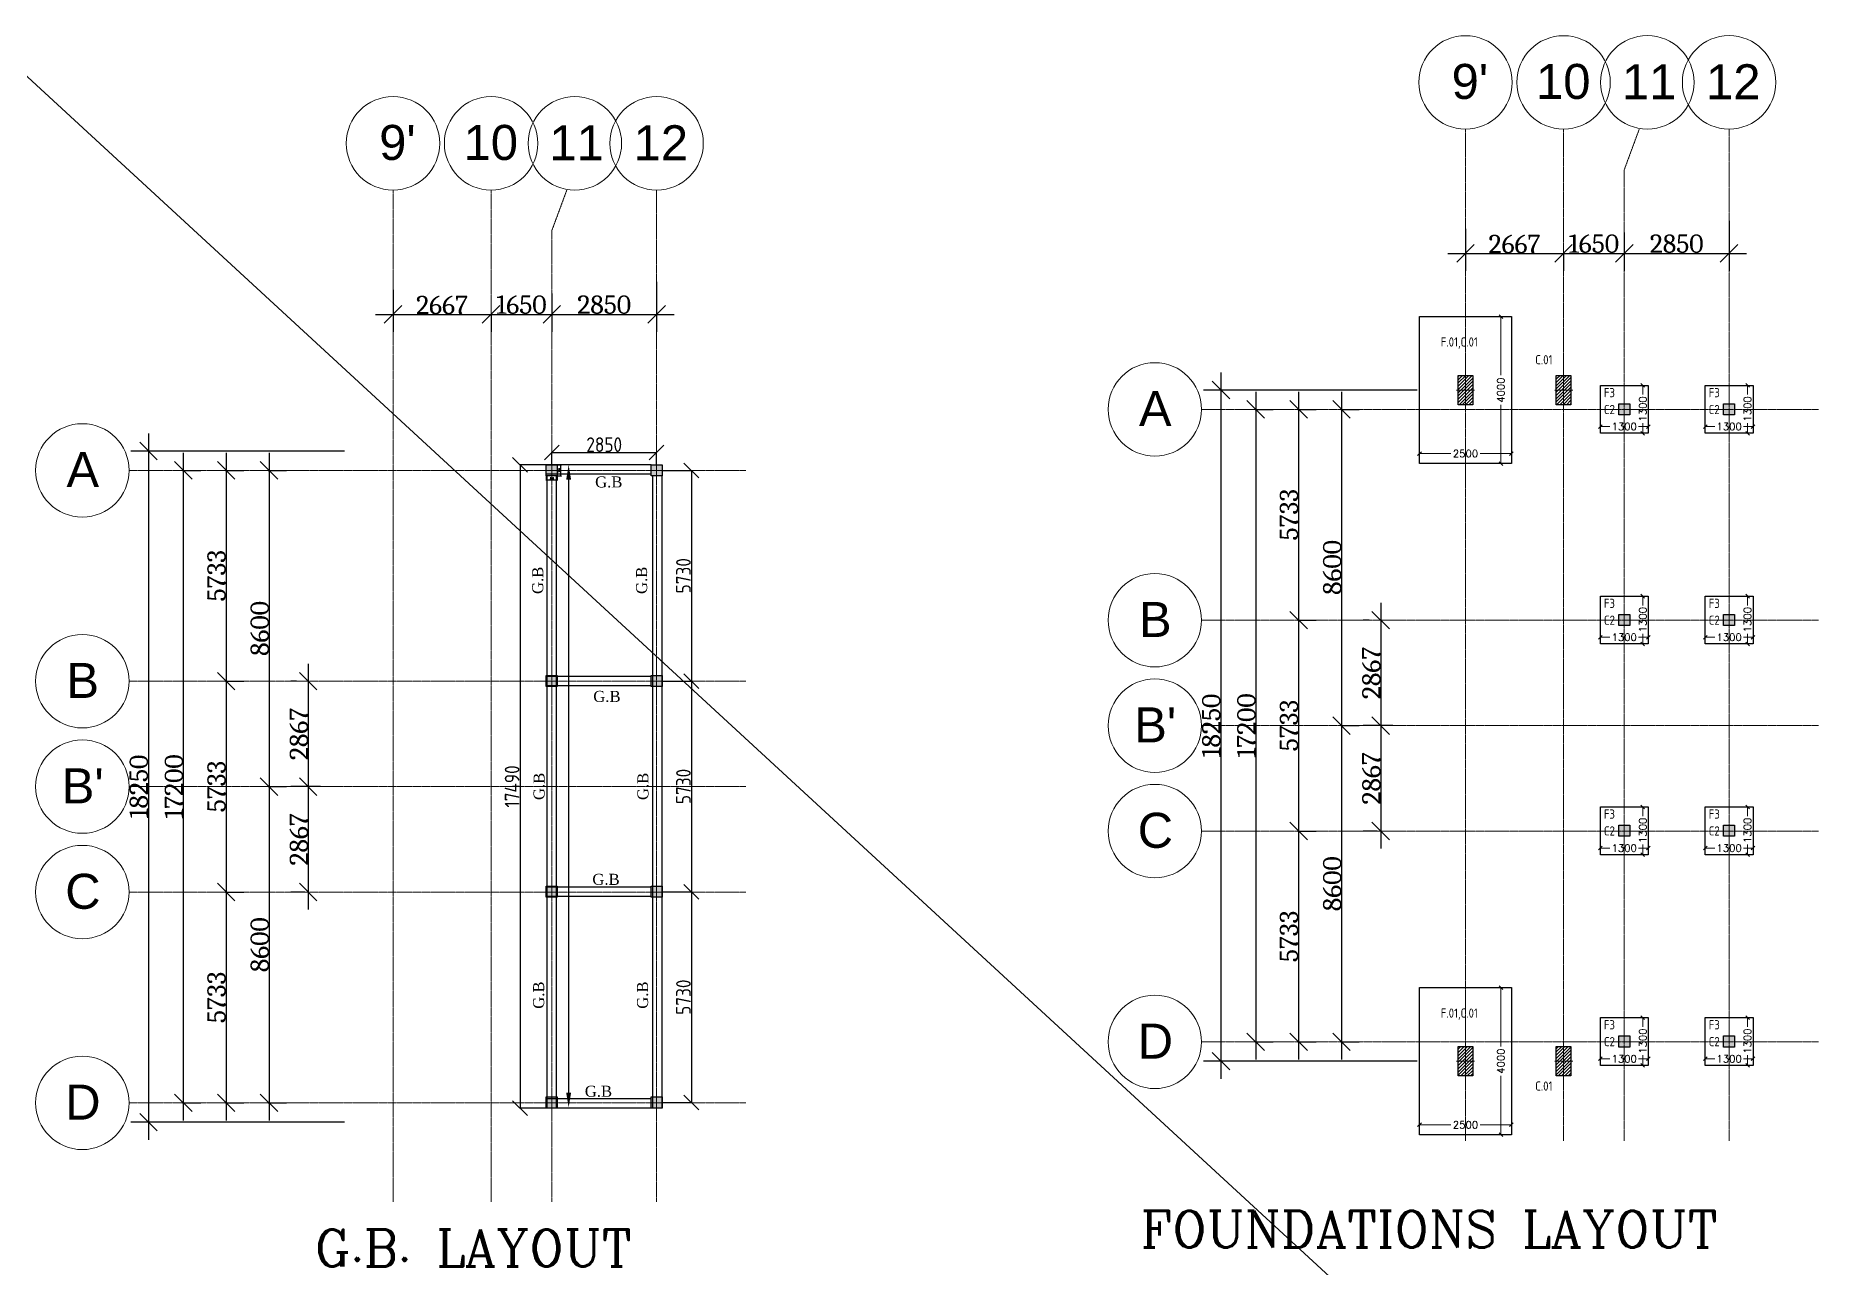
# Model space of a CAD drawing. Header units: millimetres. Extents: x -388065 to 2372687422, y -192755 to 667797.
# Drawn here: x 625026 to 673491, y -80421 to -46953 of the extents above; entities that cross this region are included whole.
import ezdxf

# ---------------------------------------------------------------- set-up
doc = ezdxf.new("R2010")
doc.units = ezdxf.units.MM
for name, pattern in [('CENTER', [2, 1.25, -0.25, 0.25, -0.25]), ('DASHED', [19.05, 12.7, -6.35]), ('Grid Line 1_2_', [22.225, 12.7, -3.175, 3.175, -3.175]), ('Hidden', [7.14375, 4.7625, -2.38125])]:
    doc.linetypes.add(name, pattern=pattern)
for name, color, linetype, lineweight in [('A-ANNO-DIMS', 211, 'Continuous', 9), ('A-FLOR', 192, 'Continuous', 9), ('BEAMS', 6, 'Continuous', 30), ('S-GRID', 1, 'Continuous', 9), ('S-GRID-IDEN', 1, 'Continuous', 9), ('STR-BEAM', 5, 'Hidden', 30), ('STR-CL', 1, 'CENTER', 9), ('STR-CONC', 3, 'Continuous', 30), ('STR-DIM', 1, 'Continuous', 9), ('STR-HATCH', 4, 'Continuous', 9), ('STR-STEEL_IN_SEC', 6, 'Continuous', 15), ('STR-TEXT', 7, 'Continuous', 9), ('TEXT', 7, 'Continuous', 13)]:
    doc.layers.add(name, color=color, linetype=linetype, lineweight=lineweight)
doc.styles.add('Arial', font='arial.ttf', dxfattribs={"height": 635})
doc.styles.add('Arial_2', font='arial.ttf', dxfattribs={"height": 952.5})
doc.styles.add('Cambria_1', font='Cambria.ttf', dxfattribs={"height": 500})
doc.styles.add('DIM', font='ROMANS.SHX', dxfattribs={"width": 0.8})
doc.styles.add('MINA_MM', font='romans.shx', dxfattribs={"height": 200})
doc.styles.add('MINA_MM_LAYOUT', font='dim.shx', dxfattribs={"height": 250})
doc.styles.add('MINA_MM_LAYOUT_02', font='dim.shx', dxfattribs={"height": 400})
doc.styles.add('MZBOLT', font='times.ttf', dxfattribs={"height": 0.5})
doc.styles.add('ROMANC', font='romanc', dxfattribs={"height": 0.3})
doc.dimstyles.new('D100-1-20', dxfattribs={"dimtxt": 50, "dimasz": 15, "dimexe": 10, "dimexo": 10, "dimgap": 15, "dimtad": 1, "dimdec": 0, "dimzin": 13, "dimdsep": 46, "dimtxsty": 'DIM', "dimblk1": 'OBLIQUE', "dimblk2": 'OBLIQUE', "dimsah": 1, "dimcen": 0, "dimdle": 10, "dimclrd": 8, "dimclre": 8, "dimclrt": 6, "dimadec": 0, "dimazin": 0, "dimtfac": 1, "dimtdec": 0, "dimtix": 1, "dimtmove": 2, "dimatfit": 3, "dimldrblk": 'OBLIQUE', "dimfxl": 1, "dimtolj": 1, "dimtzin": 13, "dimarcsym": 0})
doc.dimstyles.new('Linear_-_Cambria_2_5mm', dxfattribs={"dimscale": 304.8, "dimtxt": 500, "dimasz": 1.5625, "dimexe": 1.5625, "dimexo": 1.041667, "dimgap": 0, "dimtad": 1, "dimdec": 0, "dimzin": 0, "dimdsep": 46, "dimtxsty": 'Cambria_1', "dimblk1": 'OBLIQUE', "dimblk2": 'OBLIQUE', "dimsah": 1, "dimcen": 0.09, "dimdle": 1.5625, "dimazin": 0, "dimtfac": 1, "dimtdec": 0, "dimtix": 1, "dimtmove": 0, "dimatfit": 3, "dimfxl": 1, "dimtvp": 1, "dimtolj": 1, "dimtzin": 0, "dimarcsym": 2})
doc.dimstyles.new('MINA_MM', dxfattribs={"dimtxt": 200, "dimasz": 100, "dimexe": 100, "dimexo": 100, "dimgap": 50, "dimtad": 0, "dimdec": 0, "dimzin": 0, "dimdsep": 46, "dimtxsty": 'MINA_MM', "dimblk": 'OBLIQUE', "dimcen": 0.09, "dimclrd": 256, "dimclre": 256, "dimclrt": 7, "dimadec": 0, "dimazin": 0, "dimtfac": 1, "dimtdec": 0, "dimtix": 1, "dimtofl": 0, "dimtmove": 0, "dimatfit": 0, "dimfxl": 1, "dimtolj": 1, "dimtzin": 0, "dimlwd": -1, "dimlwe": -1, "dimarcsym": 0})

msp = doc.modelspace()

# ---------------------------------------------------------------- texts
at = {"layer": 'BEAMS', "color": 7, "lineweight": -2, "ltscale": 2000, "style": 'ROMANC'}
msp.add_text('FOUNDATIONS LAYOUT', height=1000, dxfattribs=at).set_placement((655064.1615, -79911.7198))
at = {"layer": 'BEAMS', "color": 7, "lineweight": -2, "ltscale": 2000, "insert": (641230.0108, -79421.1889), "char_height": 1000, "width": 16424.181595, "attachment_point": 3, "style": 'ROMANC'}
msp.add_mtext('\\pxi-3,l4,t4;G.B.^ILAYOUT', dxfattribs=at)
at = {"layer": 'STR-TEXT', "ltscale": 0.1, "char_height": 250, "attachment_point": 5, "style": 'MINA_MM_LAYOUT'}
for insert, rotation in [((666028.706, -55765.7762), 0.00009454), ((666028.706, -75517.506), 359.99990546)]:
    msp.add_mtext('\\A1;C.01', dxfattribs=dict(at, insert=insert, rotation=rotation))
at = {"layer": 'TEXT', "style": 'MZBOLT'}
msp.add_text('G.B', height=300, rotation=360, dxfattribs=at).set_placement((640235.1348, -59239.6972))
at = {"layer": 'TEXT', "char_height": 300, "width": 4154.822939, "attachment_point": 3, "rotation": 90, "style": 'MZBOLT'}
for insert in [(638525.413, -61394.2155), (641349.7878, -61394.2155), (638561.3133, -66997.3437), (641385.6881, -66997.3437), (638550.5654, -72674.047), (641374.9402, -72674.047)]:
    msp.add_mtext('G.B', dxfattribs=dict(at, insert=insert))
at = {"layer": 'TEXT', "char_height": 300, "width": 4154.822939, "attachment_point": 3, "style": 'MZBOLT'}
for insert in [(640929.0366, -64772.1196), (640903.9538, -69746.5119), (640698.0043, -75509.3055)]:
    msp.add_mtext('G.B', dxfattribs=dict(at, insert=insert))

# ---------------------------------------------------------------- blocks, each defined once
blk = doc.blocks.new('_OBLIQUE')
at = {"color": 0, "linetype": 'ByBlock'}
blk.add_line((-0.5, -0.5), (0.5, 0.5), dxfattribs=at)
blk = doc.blocks.new('*D1147')
at = {"layer": 'BEAMS', "color": 8, "lineweight": -2, "transparency": 16777216}
for p, q in [((639218, -58626), (639318, -58626)), ((639308, -58936), (639308, -58616)), ((639218, -58926), (639318, -58926))]:
    blk.add_line(p, q, dxfattribs=at)
at = {"layer": 'Defpoints', "color": 0, "transparency": 16777216}
for p in [(639208, -58626), (639308, -58626), (639208, -58926)]:
    blk.add_point(p, dxfattribs=at)
at = {"layer": 'BEAMS', "color": 8, "lineweight": -2, "transparency": 16777216, "xscale": 15, "yscale": 15, "zscale": 15}
for p, rotation in [((639308, -58626), 90), ((639308, -58926), 270)]:
    blk.add_blockref('_OBLIQUE', p, dxfattribs=dict(at, rotation=rotation))
at = {"layer": 'BEAMS', "color": 6, "transparency": 16777216, "insert": (639268, -58776), "char_height": 50, "attachment_point": 5, "rotation": 90, "style": 'DIM'}
blk.add_mtext('\\A1;300', dxfattribs=at)
blk = doc.blocks.new('*D1148')
at = {"layer": 'BEAMS', "color": 8, "lineweight": -2, "transparency": 16777216}
for p, q in [((638898, -59036), (639218, -59036)), ((638908, -58936), (638908, -59046)), ((639208, -58936), (639208, -59046))]:
    blk.add_line(p, q, dxfattribs=at)
at = {"layer": 'Defpoints', "color": 0, "transparency": 16777216}
for p in [(638908, -58926), (639208, -58926), (639208, -59036)]:
    blk.add_point(p, dxfattribs=at)
at = {"layer": 'BEAMS', "color": 8, "lineweight": -2, "transparency": 16777216, "xscale": 15, "yscale": 15, "zscale": 15, "rotation": 180}
blk.add_blockref('_OBLIQUE', (638908, -59036), dxfattribs=at)
at = {"layer": 'BEAMS', "color": 8, "lineweight": -2, "transparency": 16777216, "xscale": 15, "yscale": 15, "zscale": 15}
blk.add_blockref('_OBLIQUE', (639208, -59036), dxfattribs=at)
at = {"layer": 'BEAMS', "color": 6, "transparency": 16777216, "insert": (639058, -58996), "char_height": 50, "attachment_point": 5, "style": 'DIM'}
blk.add_mtext('\\A1;300', dxfattribs=at)
blk = doc.blocks.new('*D1149')
at = {"layer": 'BEAMS', "color": 8, "lineweight": -2, "transparency": 16777216}
for p, q in [((639048, -58291), (641918, -58291)), ((639058, -58616), (639058, -58281)), ((641908, -58616), (641908, -58281))]:
    blk.add_line(p, q, dxfattribs=at)
at = {"layer": 'Defpoints', "color": 0, "transparency": 16777216}
for p in [(639058, -58626), (641908, -58291), (641908, -58626)]:
    blk.add_point(p, dxfattribs=at)
at = {"layer": 'BEAMS', "color": 8, "lineweight": -2, "transparency": 16777216, "xscale": 400, "yscale": 400, "zscale": 400, "rotation": 180}
blk.add_blockref('_OBLIQUE', (639058, -58291), dxfattribs=at)
at = {"layer": 'BEAMS', "color": 8, "lineweight": -2, "transparency": 16777216, "xscale": 400, "yscale": 400, "zscale": 400}
blk.add_blockref('_OBLIQUE', (641908, -58291), dxfattribs=at)
at = {"layer": 'BEAMS', "color": 6, "transparency": 16777216, "insert": (640483, -58076), "char_height": 400, "attachment_point": 5, "style": 'MINA_MM_LAYOUT_02'}
blk.add_mtext('\\A1;2850', dxfattribs=at)
blk = doc.blocks.new('*D1126')
at = {"layer": 'BEAMS', "color": 8, "lineweight": -2, "transparency": 16777216}
for p, q in [((639048, -58626), (638184, -58626)), ((638194, -58616), (638194, -76126)), ((639124, -76116), (638184, -76116))]:
    blk.add_line(p, q, dxfattribs=at)
at = {"layer": 'Defpoints', "color": 0, "transparency": 16777216}
for p in [(639058, -58626), (638194, -76116), (639134, -76116)]:
    blk.add_point(p, dxfattribs=at)
at = {"layer": 'BEAMS', "color": 8, "lineweight": -2, "transparency": 16777216, "xscale": 400, "yscale": 400, "zscale": 400}
for p, rotation in [((638194, -58626), 90), ((638194, -76116), 270)]:
    blk.add_blockref('_OBLIQUE', p, dxfattribs=dict(at, rotation=rotation))
at = {"layer": 'BEAMS', "color": 6, "transparency": 16777216, "insert": (637979, -67371), "char_height": 400, "attachment_point": 5, "rotation": 90, "style": 'MINA_MM_LAYOUT_02'}
blk.add_mtext('\\A1;17490', dxfattribs=at)
blk = doc.blocks.new('*D1150')
at = {"layer": 'BEAMS', "color": 8, "lineweight": -2, "transparency": 16777216}
for p, q in [((642068, -58776), (642862, -58776)), ((642852, -58766), (642852, -64516)), ((642068, -64506), (642862, -64506))]:
    blk.add_line(p, q, dxfattribs=at)
at = {"layer": 'Defpoints', "color": 0, "transparency": 16777216}
for p in [(642058, -58776), (642058, -64506), (642852, -64506)]:
    blk.add_point(p, dxfattribs=at)
at = {"layer": 'BEAMS', "color": 8, "lineweight": -2, "transparency": 16777216, "xscale": 400, "yscale": 400, "zscale": 400}
for p, rotation in [((642852, -58776), 90), ((642852, -64506), 270)]:
    blk.add_blockref('_OBLIQUE', p, dxfattribs=dict(at, rotation=rotation))
at = {"layer": 'BEAMS', "color": 6, "transparency": 16777216, "insert": (642637, -61641), "char_height": 400, "attachment_point": 5, "rotation": 90, "style": 'MINA_MM_LAYOUT_02'}
blk.add_mtext('\\A1;5730', dxfattribs=at)
blk = doc.blocks.new('*D1151')
at = {"layer": 'BEAMS', "color": 8, "lineweight": -2, "transparency": 16777216}
for p, q in [((642068, -64506), (642862, -64506)), ((642852, -64496), (642852, -70246)), ((642068, -70236), (642862, -70236))]:
    blk.add_line(p, q, dxfattribs=at)
at = {"layer": 'Defpoints', "color": 0, "transparency": 16777216}
for p in [(642058, -64506), (642058, -70236), (642852, -70236)]:
    blk.add_point(p, dxfattribs=at)
at = {"layer": 'BEAMS', "color": 8, "lineweight": -2, "transparency": 16777216, "xscale": 400, "yscale": 400, "zscale": 400}
for p, rotation in [((642852, -64506), 90), ((642852, -70236), 270)]:
    blk.add_blockref('_OBLIQUE', p, dxfattribs=dict(at, rotation=rotation))
at = {"layer": 'BEAMS', "color": 6, "transparency": 16777216, "insert": (642637, -67371), "char_height": 400, "attachment_point": 5, "rotation": 90, "style": 'MINA_MM_LAYOUT_02'}
blk.add_mtext('\\A1;5730', dxfattribs=at)
blk = doc.blocks.new('*D1152')
at = {"layer": 'BEAMS', "color": 8, "lineweight": -2, "transparency": 16777216}
for p, q in [((642068, -70236), (642862, -70236)), ((642852, -70226), (642852, -75976)), ((642068, -75966), (642862, -75966))]:
    blk.add_line(p, q, dxfattribs=at)
at = {"layer": 'Defpoints', "color": 0, "transparency": 16777216}
for p in [(642058, -70236), (642058, -75966), (642852, -75966)]:
    blk.add_point(p, dxfattribs=at)
at = {"layer": 'BEAMS', "color": 8, "lineweight": -2, "transparency": 16777216, "xscale": 400, "yscale": 400, "zscale": 400}
for p, rotation in [((642852, -70236), 90), ((642852, -75966), 270)]:
    blk.add_blockref('_OBLIQUE', p, dxfattribs=dict(at, rotation=rotation))
at = {"layer": 'BEAMS', "color": 6, "transparency": 16777216, "insert": (642637, -73101), "char_height": 400, "attachment_point": 5, "rotation": 90, "style": 'MINA_MM_LAYOUT_02'}
blk.add_mtext('\\A1;5730', dxfattribs=at)
blk = doc.blocks.new('*D1127')
at = {"layer": 'BEAMS', "color": 8, "lineweight": -2, "transparency": 16777216}
for p, q in [((639520, -58626), (639526, -58626)), ((639516, -59026), (639516, -75702)), ((639506, -76102), (639506, -76102))]:
    blk.add_line(p, q, dxfattribs=at)
at = {"layer": 'BEAMS', "color": 8, "transparency": 16777216}
for points in [[(639449, -59026), (639582, -59026), (639516, -58626)], [(639449, -75702), (639582, -75702), (639516, -76102)]]:
    blk.add_solid(points, dxfattribs=at)
at = {"layer": 'Defpoints', "color": 0, "transparency": 16777216}
for p in [(639510, -58626), (639516, -76102), (639516, -76102)]:
    blk.add_point(p, dxfattribs=at)
blk = doc.blocks.new('*D1737')
at = {"layer": 'Defpoints', "color": 0, "transparency": 16777216}
for p in [(1250, 2000), (964, -2000), (1250, -2000)]:
    blk.add_point(p, dxfattribs=at)
at = {"layer": 'STR-DIM', "transparency": 16777216}
for p, q in [((1150, 2000), (864, 2000)), ((964, 2000), (964, 402)), ((964, -2000), (964, -402)), ((1150, -2000), (864, -2000))]:
    blk.add_line(p, q, dxfattribs=at)
at = {"layer": 'STR-DIM', "transparency": 16777216, "xscale": 100, "yscale": 100, "zscale": 100}
for p, rotation in [((964, 2000), 90), ((964, -2000), 270)]:
    blk.add_blockref('_OBLIQUE', p, dxfattribs=dict(at, rotation=rotation))
at = {"layer": 'STR-DIM', "color": 7, "transparency": 16777216, "insert": (964, 0), "char_height": 200, "attachment_point": 5, "rotation": 90, "style": 'MINA_MM'}
blk.add_mtext('\\A1;4000', dxfattribs=at)
blk = doc.blocks.new('*D1738')
at = {"layer": 'Defpoints', "color": 0, "transparency": 16777216}
for p in [(1250, -1728), (-1250, -2000), (1250, -2000)]:
    blk.add_point(p, dxfattribs=at)
at = {"layer": 'STR-DIM', "transparency": 16777216}
for p, q in [((-1250, -1900), (-1250, -1628)), ((-1250, -1728), (-402, -1728)), ((1250, -1728), (402, -1728)), ((1250, -1900), (1250, -1628))]:
    blk.add_line(p, q, dxfattribs=at)
at = {"layer": 'STR-DIM', "transparency": 16777216, "xscale": 100, "yscale": 100, "zscale": 100, "rotation": 180}
blk.add_blockref('_OBLIQUE', (-1250, -1728), dxfattribs=at)
at = {"layer": 'STR-DIM', "transparency": 16777216, "xscale": 100, "yscale": 100, "zscale": 100}
blk.add_blockref('_OBLIQUE', (1250, -1728), dxfattribs=at)
at = {"layer": 'STR-DIM', "color": 7, "transparency": 16777216, "insert": (0, -1728), "char_height": 200, "attachment_point": 5, "style": 'MINA_MM'}
blk.add_mtext('\\A1;2500', dxfattribs=at)
blk = doc.blocks.new('S.C.01.PLAN')
at = {"layer": 'STR-HATCH'}
h = blk.add_hatch(dxfattribs=at)
h.set_pattern_fill('ANSI31', color=256, scale=500)
h.set_pattern_definition([(45, (0, 0), (-44.194, 44.194), [])])
h.paths.add_polyline_path([(200, 150), (200, -650), (-200, -650), (-200, 150)])
at = {"layer": 'STR-CL'}
for p, q in [((0, 196), (0, -700)), ((-250, -250), (250, -250))]:
    blk.add_line(p, q, dxfattribs=at)
at = {"layer": 'STR-CONC', "ltscale": 10}
blk.add_lwpolyline([(200, 150), (200, -650), (-200, -650), (-200, 150)], close=True, dxfattribs=at)
blk = doc.blocks.new('*D1879')
at = {"layer": 'Defpoints', "color": 0, "transparency": 16777216}
for p in [(452938, -227639), (452791, -228939), (452938, -228939)]:
    blk.add_point(p, dxfattribs=at)
at = {"layer": 'STR-DIM', "transparency": 16777216}
for p, q in [((452838, -227639), (452691, -227639)), ((452791, -227639), (452791, -227889)), ((452791, -228939), (452791, -228665)), ((452838, -228939), (452691, -228939))]:
    blk.add_line(p, q, dxfattribs=at)
at = {"layer": 'STR-DIM', "transparency": 16777216, "xscale": 100, "yscale": 100, "zscale": 100}
for p, rotation in [((452791, -227639), 90), ((452791, -228939), 270)]:
    blk.add_blockref('_OBLIQUE', p, dxfattribs=dict(at, rotation=rotation))
at = {"layer": 'STR-DIM', "color": 7, "transparency": 16777216, "insert": (452791, -228277), "char_height": 200, "attachment_point": 5, "rotation": 90, "style": 'MINA_MM'}
blk.add_mtext('\\A1;1300', dxfattribs=at)
blk = doc.blocks.new('*D1880')
at = {"layer": 'Defpoints', "color": 0, "transparency": 16777216}
for p in [(451638, -228858), (452938, -228758), (452938, -228939)]:
    blk.add_point(p, dxfattribs=at)
at = {"layer": 'STR-DIM', "transparency": 16777216}
for p, q in [((451638, -228758), (451638, -228658)), ((452938, -228839), (452938, -228658)), ((451638, -228758), (451900, -228758)), ((452938, -228758), (452676, -228758))]:
    blk.add_line(p, q, dxfattribs=at)
at = {"layer": 'STR-DIM', "transparency": 16777216, "xscale": 100, "yscale": 100, "zscale": 100, "rotation": 180}
blk.add_blockref('_OBLIQUE', (451638, -228758), dxfattribs=at)
at = {"layer": 'STR-DIM', "transparency": 16777216, "xscale": 100, "yscale": 100, "zscale": 100}
blk.add_blockref('_OBLIQUE', (452938, -228758), dxfattribs=at)
at = {"layer": 'STR-DIM', "color": 7, "transparency": 16777216, "insert": (452288, -228758), "char_height": 200, "attachment_point": 5, "style": 'MINA_MM'}
blk.add_mtext('\\A1;1300', dxfattribs=at)
blk = doc.blocks.new('Grid - Grid Head - Circle-14747-Furniture Plan')
at = {"layer": 'S-GRID-IDEN'}
blk.add_circle((0, 0), 6.35, dxfattribs=at)
blk = doc.blocks.new('*D1084')
at = {"layer": 'A-ANNO-DIMS', "color": 0, "lineweight": -2, "transparency": 16777216}
for p, q in [((104498, -158117), (104498, -159258)), ((104021, -158781), (107641, -158781)), ((107164, -158762), (107164, -159258))]:
    blk.add_line(p, q, dxfattribs=at)
at = {"layer": 'Defpoints', "color": 0, "transparency": 16777216}
for p in [(104498, -157800), (107164, -158445), (107164, -158781)]:
    blk.add_point(p, dxfattribs=at)
at = {"layer": 'A-ANNO-DIMS', "color": 0, "lineweight": -2, "transparency": 16777216, "xscale": 476.2499999999999, "yscale": 476.2499999999999, "zscale": 476.2499999999999, "rotation": 180}
blk.add_blockref('_OBLIQUE', (104498, -158781), dxfattribs=at)
at = {"layer": 'A-ANNO-DIMS', "color": 0, "lineweight": -2, "transparency": 16777216, "xscale": 476.2499999999999, "yscale": 476.2499999999999, "zscale": 476.2499999999999}
blk.add_blockref('_OBLIQUE', (107164, -158781), dxfattribs=at)
at = {"layer": 'A-ANNO-DIMS', "color": 0, "transparency": 16777216, "insert": (105831, -158528), "char_height": 500, "width": 1558.03, "attachment_point": 5, "style": 'Cambria_1'}
blk.add_mtext('\\A1;2667', dxfattribs=at)
blk = doc.blocks.new('*D1085')
at = {"layer": 'A-ANNO-DIMS', "color": 0, "lineweight": -2, "transparency": 16777216}
for p, q in [((99962, -162548), (99962, -169234)), ((99942, -163024), (100438, -163024)), ((99942, -168758), (100438, -168758))]:
    blk.add_line(p, q, dxfattribs=at)
at = {"layer": 'Defpoints', "color": 0, "transparency": 16777216}
for p in [(99625, -163024), (99625, -168758), (99962, -168758)]:
    blk.add_point(p, dxfattribs=at)
at = {"layer": 'A-ANNO-DIMS', "color": 0, "lineweight": -2, "transparency": 16777216, "xscale": 476.2499999999999, "yscale": 476.2499999999999, "zscale": 476.2499999999999}
for p, rotation in [((99962, -163024), 90), ((99962, -168758), 270)]:
    blk.add_blockref('_OBLIQUE', p, dxfattribs=dict(at, rotation=rotation))
at = {"layer": 'A-ANNO-DIMS', "color": 0, "transparency": 16777216, "insert": (99700, -165891), "char_height": 500, "width": 1558.03, "attachment_point": 5, "rotation": 90, "style": 'Cambria_1'}
blk.add_mtext('\\A1;5733', dxfattribs=at)
blk = doc.blocks.new('*D1086')
at = {"layer": 'A-ANNO-DIMS', "color": 0, "lineweight": -2, "transparency": 16777216}
for p, q in [((99962, -168281), (99962, -174967)), ((99942, -168758), (100438, -168758)), ((99942, -174491), (100438, -174491))]:
    blk.add_line(p, q, dxfattribs=at)
at = {"layer": 'Defpoints', "color": 0, "transparency": 16777216}
for p in [(99625, -168758), (99625, -174491), (99962, -174491)]:
    blk.add_point(p, dxfattribs=at)
at = {"layer": 'A-ANNO-DIMS', "color": 0, "lineweight": -2, "transparency": 16777216, "xscale": 476.2499999999999, "yscale": 476.2499999999999, "zscale": 476.2499999999999}
for p, rotation in [((99962, -168758), 90), ((99962, -174491), 270)]:
    blk.add_blockref('_OBLIQUE', p, dxfattribs=dict(at, rotation=rotation))
at = {"layer": 'A-ANNO-DIMS', "color": 0, "transparency": 16777216, "insert": (99700, -171624), "char_height": 500, "width": 1558.03, "attachment_point": 5, "rotation": 90, "style": 'Cambria_1'}
blk.add_mtext('\\A1;5733', dxfattribs=at)
blk = doc.blocks.new('*D1087')
at = {"layer": 'A-ANNO-DIMS', "color": 0, "lineweight": -2, "transparency": 16777216}
for p, q in [((99962, -174015), (99962, -180701)), ((99942, -174491), (100438, -174491)), ((99942, -180224), (100438, -180224))]:
    blk.add_line(p, q, dxfattribs=at)
at = {"layer": 'Defpoints', "color": 0, "transparency": 16777216}
for p in [(99625, -174491), (99625, -180224), (99962, -180224)]:
    blk.add_point(p, dxfattribs=at)
at = {"layer": 'A-ANNO-DIMS', "color": 0, "lineweight": -2, "transparency": 16777216, "xscale": 476.2499999999999, "yscale": 476.2499999999999, "zscale": 476.2499999999999}
for p, rotation in [((99962, -174491), 90), ((99962, -180224), 270)]:
    blk.add_blockref('_OBLIQUE', p, dxfattribs=dict(at, rotation=rotation))
at = {"layer": 'A-ANNO-DIMS', "color": 0, "transparency": 16777216, "insert": (99700, -177358), "char_height": 500, "width": 1558.03, "attachment_point": 5, "rotation": 90, "style": 'Cambria_1'}
blk.add_mtext('\\A1;5733', dxfattribs=at)
blk = doc.blocks.new('*D1088')
at = {"layer": 'A-ANNO-DIMS', "color": 0, "lineweight": -2, "transparency": 16777216}
for p, q in [((98795, -162548), (98795, -180701)), ((98776, -163024), (99272, -163024)), ((98776, -180224), (99272, -180224))]:
    blk.add_line(p, q, dxfattribs=at)
at = {"layer": 'Defpoints', "color": 0, "transparency": 16777216}
for p in [(98458, -163024), (98458, -180224), (98795, -180224)]:
    blk.add_point(p, dxfattribs=at)
at = {"layer": 'A-ANNO-DIMS', "color": 0, "lineweight": -2, "transparency": 16777216, "xscale": 476.2499999999999, "yscale": 476.2499999999999, "zscale": 476.2499999999999}
for p, rotation in [((98795, -163024), 90), ((98795, -180224), 270)]:
    blk.add_blockref('_OBLIQUE', p, dxfattribs=dict(at, rotation=rotation))
at = {"layer": 'A-ANNO-DIMS', "color": 0, "transparency": 16777216, "insert": (98542, -171624), "char_height": 500, "width": 2021.5, "attachment_point": 5, "rotation": 90, "style": 'Cambria_1'}
blk.add_mtext('\\A1;17200', dxfattribs=at)
blk = doc.blocks.new('*D1089')
at = {"layer": 'A-ANNO-DIMS', "color": 0, "lineweight": -2, "transparency": 16777216}
for p, q in [((101128, -162548), (101128, -172101)), ((101108, -163024), (101604, -163024)), ((101108, -171624), (101604, -171624))]:
    blk.add_line(p, q, dxfattribs=at)
at = {"layer": 'Defpoints', "color": 0, "transparency": 16777216}
for p in [(100791, -163024), (100791, -171624), (101128, -171624)]:
    blk.add_point(p, dxfattribs=at)
at = {"layer": 'A-ANNO-DIMS', "color": 0, "lineweight": -2, "transparency": 16777216, "xscale": 476.2499999999999, "yscale": 476.2499999999999, "zscale": 476.2499999999999}
for p, rotation in [((101128, -163024), 90), ((101128, -171624), 270)]:
    blk.add_blockref('_OBLIQUE', p, dxfattribs=dict(at, rotation=rotation))
at = {"layer": 'A-ANNO-DIMS', "color": 0, "transparency": 16777216, "insert": (100875, -167324), "char_height": 500, "width": 1558.03, "attachment_point": 5, "rotation": 90, "style": 'Cambria_1'}
blk.add_mtext('\\A1;8600', dxfattribs=at)
blk = doc.blocks.new('*D1090')
at = {"layer": 'A-ANNO-DIMS', "color": 0, "lineweight": -2, "transparency": 16777216}
for p, q in [((101128, -171148), (101128, -180701)), ((101108, -171624), (101604, -171624)), ((101108, -180224), (101604, -180224))]:
    blk.add_line(p, q, dxfattribs=at)
at = {"layer": 'Defpoints', "color": 0, "transparency": 16777216}
for p in [(100791, -171624), (100791, -180224), (101128, -180224)]:
    blk.add_point(p, dxfattribs=at)
at = {"layer": 'A-ANNO-DIMS', "color": 0, "lineweight": -2, "transparency": 16777216, "xscale": 476.2499999999999, "yscale": 476.2499999999999, "zscale": 476.2499999999999}
for p, rotation in [((101128, -171624), 90), ((101128, -180224), 270)]:
    blk.add_blockref('_OBLIQUE', p, dxfattribs=dict(at, rotation=rotation))
at = {"layer": 'A-ANNO-DIMS', "color": 0, "transparency": 16777216, "insert": (100875, -175924), "char_height": 500, "width": 1558.03, "attachment_point": 5, "rotation": 90, "style": 'Cambria_1'}
blk.add_mtext('\\A1;8600', dxfattribs=at)
blk = doc.blocks.new('*D1091')
at = {"layer": 'A-ANNO-DIMS', "color": 0, "lineweight": -2, "transparency": 16777216}
for p, q in [((102193, -171148), (102193, -174967)), ((102097, -171624), (101717, -171624)), ((102097, -174491), (101717, -174491))]:
    blk.add_line(p, q, dxfattribs=at)
at = {"layer": 'Defpoints', "color": 0, "transparency": 16777216}
for p in [(102414, -171624), (102193, -174491), (102414, -174491)]:
    blk.add_point(p, dxfattribs=at)
at = {"layer": 'A-ANNO-DIMS', "color": 0, "lineweight": -2, "transparency": 16777216, "xscale": 476.2499999999999, "yscale": 476.2499999999999, "zscale": 476.2499999999999}
for p, rotation in [((102193, -171624), 90), ((102193, -174491), 270)]:
    blk.add_blockref('_OBLIQUE', p, dxfattribs=dict(at, rotation=rotation))
at = {"layer": 'A-ANNO-DIMS', "color": 0, "transparency": 16777216, "insert": (101940, -173058), "char_height": 500, "attachment_point": 5, "rotation": 90, "style": 'Cambria_1'}
blk.add_mtext('\\A1;2867', dxfattribs=at)
blk = doc.blocks.new('*D1092')
at = {"layer": 'A-ANNO-DIMS', "color": 0, "lineweight": -2, "transparency": 16777216}
for p, q in [((102193, -168281), (102193, -172101)), ((101876, -168758), (101717, -168758)), ((102527, -171624), (101717, -171624))]:
    blk.add_line(p, q, dxfattribs=at)
at = {"layer": 'Defpoints', "color": 0, "transparency": 16777216}
for p in [(102193, -168758), (102193, -171624), (102844, -171624)]:
    blk.add_point(p, dxfattribs=at)
at = {"layer": 'A-ANNO-DIMS', "color": 0, "lineweight": -2, "transparency": 16777216, "xscale": 476.2499999999999, "yscale": 476.2499999999999, "zscale": 476.2499999999999}
for p, rotation in [((102193, -168758), 90), ((102193, -171624), 270)]:
    blk.add_blockref('_OBLIQUE', p, dxfattribs=dict(at, rotation=rotation))
at = {"layer": 'A-ANNO-DIMS', "color": 0, "transparency": 16777216, "insert": (101940, -170191), "char_height": 500, "attachment_point": 5, "rotation": 90, "style": 'Cambria_1'}
blk.add_mtext('\\A1;2867', dxfattribs=at)
blk = doc.blocks.new('*D1083')
at = {"layer": 'A-ANNO-DIMS', "color": 0, "lineweight": -2, "transparency": 16777216}
for p, q in [((97849, -162023), (97849, -181226)), ((103180, -162499), (97373, -162499)), ((103180, -180749), (97373, -180749))]:
    blk.add_line(p, q, dxfattribs=at)
at = {"layer": 'Defpoints', "color": 0, "transparency": 16777216}
for p in [(103498, -162499), (97849, -180749), (103498, -180749)]:
    blk.add_point(p, dxfattribs=at)
at = {"layer": 'A-ANNO-DIMS', "color": 0, "lineweight": -2, "transparency": 16777216, "xscale": 476.2499999999999, "yscale": 476.2499999999999, "zscale": 476.2499999999999}
for p, rotation in [((97849, -162499), 90), ((97849, -180749), 270)]:
    blk.add_blockref('_OBLIQUE', p, dxfattribs=dict(at, rotation=rotation))
at = {"layer": 'A-ANNO-DIMS', "color": 0, "transparency": 16777216, "insert": (97587, -171624), "char_height": 500, "attachment_point": 5, "rotation": 90, "style": 'Cambria_1'}
blk.add_mtext('\\A1;18250', dxfattribs=at)
blk = doc.blocks.new('Grid - Grid Head - Circle-14747-Section B')
at = {"layer": 'S-GRID-IDEN'}
blk.add_circle((30961, 11708), 1270, dxfattribs=at)
blk = doc.blocks.new('*D1080')
at = {"layer": 'A-ANNO-DIMS', "color": 0, "lineweight": -2, "transparency": 16777216}
for p, q in [((108814, -158211), (108814, -159258)), ((106688, -158781), (109291, -158781)), ((107164, -158762), (107164, -159258))]:
    blk.add_line(p, q, dxfattribs=at)
at = {"layer": 'Defpoints', "color": 0, "transparency": 16777216}
for p in [(108814, -157893), (107164, -158445), (108814, -158781)]:
    blk.add_point(p, dxfattribs=at)
at = {"layer": 'A-ANNO-DIMS', "color": 0, "lineweight": -2, "transparency": 16777216, "xscale": 476.2499999999999, "yscale": 476.2499999999999, "zscale": 476.2499999999999, "rotation": 180}
blk.add_blockref('_OBLIQUE', (107164, -158781), dxfattribs=at)
at = {"layer": 'A-ANNO-DIMS', "color": 0, "lineweight": -2, "transparency": 16777216, "xscale": 476.2499999999999, "yscale": 476.2499999999999, "zscale": 476.2499999999999}
blk.add_blockref('_OBLIQUE', (108814, -158781), dxfattribs=at)
at = {"layer": 'A-ANNO-DIMS', "color": 0, "transparency": 16777216, "insert": (107989, -158519), "char_height": 500, "attachment_point": 5, "style": 'Cambria_1'}
blk.add_mtext('\\A1;1650', dxfattribs=at)
blk = doc.blocks.new('*D1081')
at = {"layer": 'A-ANNO-DIMS', "color": 0, "lineweight": -2, "transparency": 16777216}
for p, q in [((111664, -157893), (111664, -159258)), ((108814, -158211), (108814, -159258)), ((108338, -158781), (112141, -158781))]:
    blk.add_line(p, q, dxfattribs=at)
at = {"layer": 'Defpoints', "color": 0, "transparency": 16777216}
for p in [(108814, -157893), (111664, -157575), (111664, -158781)]:
    blk.add_point(p, dxfattribs=at)
at = {"layer": 'A-ANNO-DIMS', "color": 0, "lineweight": -2, "transparency": 16777216, "xscale": 476.2499999999999, "yscale": 476.2499999999999, "zscale": 476.2499999999999, "rotation": 180}
blk.add_blockref('_OBLIQUE', (108814, -158781), dxfattribs=at)
at = {"layer": 'A-ANNO-DIMS', "color": 0, "lineweight": -2, "transparency": 16777216, "xscale": 476.2499999999999, "yscale": 476.2499999999999, "zscale": 476.2499999999999}
blk.add_blockref('_OBLIQUE', (111664, -158781), dxfattribs=at)
at = {"layer": 'A-ANNO-DIMS', "color": 0, "transparency": 16777216, "insert": (110239, -158519), "char_height": 500, "attachment_point": 5, "style": 'Cambria_1'}
blk.add_mtext('\\A1;2850', dxfattribs=at)
blk = doc.blocks.new('F.01_canteen')
at = {"layer": 'STR-CONC'}
blk.add_lwpolyline([(-1250, 2000), (1250, 2000), (1250, -2000), (-1250, -2000)], close=True, dxfattribs=at)
at = {"layer": 'STR-TEXT', "ltscale": 0.1, "insert": (-167.5, 1279.1), "char_height": 250, "attachment_point": 5, "rotation": 0.00009, "style": 'MINA_MM_LAYOUT'}
blk.add_mtext('\\A1;F.01,C.01', dxfattribs=at)
at = {"layer": 'STR-DIM'}
dim = blk.add_linear_dim(base=(964.3, -2000), p1=(1250, 2000), p2=(1250, -2000), angle=89.99999, dimstyle='MINA_MM', dxfattribs=at)
dim.commit()
dim.dimension.update_dxf_attribs({"geometry": '*D1737', "text_midpoint": (964.3, 0), "dimtype": 160})
dim = blk.add_linear_dim(base=(1250, -1728), p1=(-1250, -2000), p2=(1250, -2000), angle=359.99999, dimstyle='MINA_MM', dxfattribs=at)
dim.commit()
dim.dimension.update_dxf_attribs({"geometry": '*D1738', "text_midpoint": (0, -1728)})
blk = doc.blocks.new('HG')
at = {"layer": 'STR-CONC'}
blk.add_lwpolyline([(451637.8, -227639.1), (452937.8, -227639.1), (452937.8, -228939.1), (451637.8, -228939.1)], close=True, dxfattribs=at)
at = {"layer": 'STR-TEXT', "ltscale": 0.1, "char_height": 250, "attachment_point": 5, "rotation": 0.00009, "style": 'MINA_MM_LAYOUT'}
for s, insert in [('\\A1;F3', (451883.9, -227834.7)), ('\\A1;C2', (451883.9, -228292.6))]:
    blk.add_mtext(s, dxfattribs=dict(at, insert=insert))
at = {"layer": 'STR-DIM'}
for base, p1, angle, picture, middle in [((452790.8, -228939.1), (452937.8, -227639.1), 89.99999, '*D1879', (452790.8, -228277.2)), ((452937.8, -228757.8), (451637.8, -228857.8), 359.99999, '*D1880', (452287.8, -228757.8))]:
    dim = blk.add_linear_dim(base=base, p1=p1, p2=(452937.8, -228939.1), angle=angle, dimstyle='MINA_MM', dxfattribs=at)
    dim.commit()
    dim.dimension.update_dxf_attribs({"geometry": picture, "text_midpoint": middle, "dimtype": 160})
blk = doc.blocks.new('platform')
at = {"layer": 'S-GRID', "color": 7, "linetype": 'Grid Line 1_2_'}
for p, q in [((104497.6, -155401.5), (104497.6, -182913.1)), ((107164.3, -155401.5), (107164.3, -182913.1)), ((111664.4, -182913.1), (111664.4, -155400.8)), ((114090.9, -163024.3), (97322.5, -163024.3)), ((114090.9, -168757.7), (97322.5, -168757.7)), ((114090.9, -171624.3), (97322.5, -171624.3)), ((114090.9, -174491), (97322.5, -174491)), ((114090.9, -180224.3), (97322.5, -180224.3))]:
    blk.add_line(p, q, dxfattribs=at)
blk.add_lwpolyline([(108814.4, -182913.1), (108814.4, -156507), (109223.5, -155400.8)], dxfattribs=at)
at = {"layer": 'S-GRID-IDEN', "color": 3, "yscale": 199.9999999999999, "zscale": 199.9999999999999}
for p, xscale, rotation in [((104497.6, -154131.5), 199.9999999999999, 180), ((107164.3, -154131.5), 199.9999999999999, 180), ((96052.5, -163024.3), -199.9999999999999, 90.00000000000031), ((96052.5, -168757.7), -199.9999999999999, 90.00000000000031), ((96052.5, -171624.3), -199.9999999999999, 90.00000000000031), ((96052.5, -174491), -199.9999999999999, 90.00000000000031), ((96052.5, -180224.3), -199.9999999999999, 90.00000000000031)]:
    blk.add_blockref('Grid - Grid Head - Circle-14747-Furniture Plan', p, dxfattribs=dict(at, xscale=xscale, rotation=rotation))
at = {"layer": 'S-GRID-IDEN'}
for p in [(78480.8, -165839.2), (80703.1, -165839.2)]:
    blk.add_blockref('Grid - Grid Head - Circle-14747-Section B', p, dxfattribs=at)
at = {"layer": 'S-GRID-IDEN', "color": 3, "char_height": 952.5}
for s, insert, width, attachment_point, style in [("9'", (104120.9, -153629.7), 897.89, 1, 'Arial'), ('10', (106416.5, -153629.7), 1795.78, 1, 'Arial'), ('12', (111039.3, -153639.3), 1170.464, 1, 'Arial_2'), ('11', (108749.9, -153639.3), 1170.464, 1, 'Arial_2'), ('A', (96507.6, -162527.4), 1074.261, 3, 'Arial'), ('B', (96507.6, -168260.8), 1074.261, 3, 'Arial'), ("B'", (96633.6, -171127.4), 1378.902, 3, 'Arial'), ('C', (96547.6, -173994.1), 1170.464, 3, 'Arial'), ('D', (96547.6, -179727.4), 1170.464, 3, 'Arial')]:
    blk.add_mtext(s, dxfattribs=dict(at, insert=insert, width=width, attachment_point=attachment_point, style=style))
at = {"layer": 'A-ANNO-DIMS'}
for base, p1, p2, override, picture, middle in [((107164.3, -158781.3), (104497.6, -157799.8), (107164.3, -158444.6), {"dimpost": '<>', "dimfxl": 5333.333}, '*D1084', (105830.9, -158528.4)), ((108814.4, -158781.3), (107164.3, -158444.6), (108814.4, -157893.4), {"dimpost": '<>', "dimtmove": 1, "dimfxl": 5333.333}, '*D1080', (107989.4, -158519.4)), ((111664.4, -158781.3), (108814.4, -157893.4), (111664.4, -157575.2), {"dimpost": '<>', "dimtmove": 1, "dimfxl": 5333.333}, '*D1081', (110239.4, -158519.4))]:
    dim = blk.add_linear_dim(base=base, p1=p1, p2=p2, dimstyle='Linear_-_Cambria_2_5mm', override=override, dxfattribs=at)
    dim.commit()
    dim.dimension.update_dxf_attribs({"geometry": picture, "text_midpoint": middle})
for base, p1, p2, override, picture, middle in [((97849.3, -180749.3), (103497.6, -162499.3), (103497.6, -180749.3), {"dimpost": '<>', "dimfxl": 17200}, '*D1083', (97587.3, -171624.3)), ((98795.3, -180224.3), (98458.5, -163024.3), (98458.5, -180224.3), {"dimpost": '<>', "dimfxl": 17200}, '*D1088', (98542.4, -171624.3)), ((99961.7, -168757.7), (99624.9, -163024.3), (99624.9, -168757.7), {"dimpost": '<>', "dimfxl": 5733.333}, '*D1085', (99699.8, -165891)), ((101127.6, -171624.3), (100790.9, -163024.3), (100790.9, -171624.3), {"dimpost": '<>', "dimfxl": 8600}, '*D1089', (100874.7, -167324.3)), ((99961.7, -174491), (99624.9, -168757.7), (99624.9, -174491), {"dimpost": '<>', "dimfxl": 5733.333}, '*D1086', (99699.8, -171624.3)), ((102193.1, -171624.3), (102193.1, -168757.7), (102844.1, -171624.3), {"dimpost": '<>', "dimfxl": 8600}, '*D1092', (101940.2, -170191)), ((101127.6, -180224.3), (100790.9, -171624.3), (100790.9, -180224.3), {"dimpost": '<>', "dimfxl": 8600}, '*D1090', (100874.7, -175924.3)), ((102193.1, -174491), (102414.1, -171624.3), (102414.1, -174491), {"dimpost": '<>', "dimfxl": 8600}, '*D1091', (101940.2, -173057.7)), ((99961.7, -180224.3), (99624.9, -174491), (99624.9, -180224.3), {"dimpost": '<>', "dimfxl": 5733.334}, '*D1087', (99699.8, -177357.7))]:
    dim = blk.add_linear_dim(base=base, p1=p1, p2=p2, angle=90, dimstyle='Linear_-_Cambria_2_5mm', override=override, dxfattribs=at)
    dim.commit()
    dim.dimension.update_dxf_attribs({"geometry": picture, "text_midpoint": middle})

# ---------------------------------------------------------------- dimensions: what is measured, and where the dimension line sits
at = {"layer": 'BEAMS'}
dim = msp.add_linear_dim(base=(641907.8092, -58290.9377), p1=(639057.8092, -58625.5579), p2=(641907.8092, -58625.5579), dimstyle='D100-1-20', override={"dimasz": 400, "dimtxsty": 'MINA_MM_LAYOUT_02'}, dxfattribs=at)
dim.commit()
dim.dimension.update_dxf_attribs({"geometry": '*D1149', "text_midpoint": (640482.8092, -58075.9377)})
for base, p1, p2, picture, middle in [((638194.1855, -76115.5579), (639057.8092, -58625.5579), (639133.667, -76115.5579), '*D1126', (637979.1855, -67370.5579)), ((642852.4281, -64505.5579), (642057.8092, -58775.5579), (642057.8092, -64505.5579), '*D1150', (642637.4281, -61640.5579)), ((642852.4281, -70235.5579), (642057.8092, -64505.5579), (642057.8092, -70235.5579), '*D1151', (642637.4281, -67370.5579)), ((642852.4281, -75965.5579), (642057.8092, -70235.5579), (642057.8092, -75965.5579), '*D1152', (642637.4281, -73100.5579))]:
    dim = msp.add_linear_dim(base=base, p1=p1, p2=p2, angle=90, dimstyle='D100-1-20', override={"dimasz": 400, "dimtxsty": 'MINA_MM_LAYOUT_02'}, dxfattribs=at)
    dim.commit()
    dim.dimension.update_dxf_attribs({"geometry": picture, "text_midpoint": middle})
dim = msp.add_linear_dim(base=(639308.289, -58625.5579), p1=(639207.8092, -58925.5579), p2=(639207.8092, -58625.5579), angle=90, dimstyle='D100-1-20', dxfattribs=at)
dim.commit()
dim.dimension.update_dxf_attribs({"geometry": '*D1147', "text_midpoint": (639268.289, -58775.5579)})
dim = msp.add_linear_dim(base=(639515.8135, -76102.2243), p1=(639510.4731, -58625.5579), p2=(639516.0341, -76102.2243), angle=90, text=' ', dimstyle='D100-1-20', override={"dimasz": 400, "dimtxsty": 'MINA_MM_LAYOUT_02'}, dxfattribs=at)
dim.commit()
dim.dimension.update_dxf_attribs({"geometry": '*D1127', "text_midpoint": (639515.8135, -67363.8911)})
dim = msp.add_linear_dim(base=(639207.8092, -59035.7819), p1=(638907.8092, -58925.5579), p2=(639207.8092, -58925.5579), dimstyle='D100-1-20', dxfattribs=at)
dim.commit()
dim.dimension.update_dxf_attribs({"geometry": '*D1148', "text_midpoint": (639057.8092, -58995.7819)})

# ---------------------------------------------------------------- hatches: boundary and pattern name
at = {"layer": 'A-FLOR'}
h = msp.add_hatch(color=1, dxfattribs=at)
h.dxf.hatch_style = 1
h.paths.add_polyline_path([(670914.6952, -68426.337), (671214.6952, -68426.337), (671214.6952, -68726.337), (670914.6952, -68726.337)])
h.paths.add_polyline_path([(668064.6952, -68426.337), (668364.6952, -68426.337), (668364.6952, -68726.337), (668064.6952, -68726.337)])
h.paths.add_polyline_path([(670914.6952, -74156.337), (671214.6952, -74156.337), (671214.6952, -74456.337), (670914.6952, -74456.337)])
h.paths.add_polyline_path([(668064.6952, -74156.337), (668364.6952, -74156.337), (668364.6952, -74456.337), (668064.6952, -74456.337)])
h.paths.add_polyline_path([(670914.6952, -62696.337), (671214.6952, -62696.337), (671214.6952, -62996.337), (670914.6952, -62996.337)])
h.paths.add_polyline_path([(668064.6952, -62696.337), (668364.6952, -62696.337), (668364.6952, -62996.337), (668064.6952, -62996.337)])
h.paths.add_polyline_path([(670914.6952, -56966.337), (671214.6952, -56966.337), (671214.6952, -57266.337), (670914.6952, -57266.337)])
h.paths.add_polyline_path([(668064.6952, -56966.337), (668364.6952, -56966.337), (668364.6952, -57266.337), (668064.6952, -57266.337)])
edge = h.paths.add_edge_path()
edge.add_line((670914.6952, -74206.337), (666714.6952, -74206.337))
h = msp.add_hatch(color=1, dxfattribs=at)
h.dxf.hatch_style = 1
h.paths.add_polyline_path([(641757.8092, -70085.5579), (642057.8092, -70085.5579), (642057.8092, -70385.5579), (641757.8092, -70385.5579)])
h.paths.add_polyline_path([(638907.8092, -70085.5579), (639207.8092, -70085.5579), (639207.8092, -70385.5579), (638907.8092, -70385.5579)])
h.paths.add_polyline_path([(641757.8092, -75815.5579), (642057.8092, -75815.5579), (642057.8092, -76115.5579), (641757.8092, -76115.5579)])
h.paths.add_polyline_path([(638907.8092, -75815.5579), (639207.8092, -75815.5579), (639207.8092, -76115.5579), (638907.8092, -76115.5579)])
h.paths.add_polyline_path([(641757.8092, -64355.5579), (642057.8092, -64355.5579), (642057.8092, -64655.5579), (641757.8092, -64655.5579)])
h.paths.add_polyline_path([(638907.8092, -64355.5579), (639207.8092, -64355.5579), (639207.8092, -64655.5579), (638907.8092, -64655.5579)])
h.paths.add_polyline_path([(641757.8092, -58625.5579), (642057.8092, -58625.5579), (642057.8092, -58925.5579), (641757.8092, -58925.5579)])
h.paths.add_polyline_path([(638907.8092, -58625.5579), (639207.8092, -58625.5579), (639207.8092, -58925.5579), (638907.8092, -58925.5579)])
edge = h.paths.add_edge_path()
edge.add_line((641757.8092, -75865.5579), (638907.8092, -75865.5579))

# ---------------------------------------------------------------- linework, layer by layer
at = {"layer": 'STR-BEAM', "linetype": 'DASHED', "ltscale": 0.3}
for p, q in [((641757.8092, -58625.5579), (638907.8092, -58625.5579)), ((641757.8092, -58875.5579), (638907.8092, -58875.5579)), ((638932.8092, -76115.5579), (638932.8092, -58925.5579)), ((639182.8092, -76115.5579), (639182.8092, -58925.5579)), ((641807.8092, -76115.5579), (641807.8092, -58925.5579)), ((642057.8092, -76115.5579), (642057.8092, -58925.5579)), ((641757.8092, -64380.5579), (638907.8092, -64380.5579)), ((641757.8092, -64630.5579), (638907.8092, -64630.5579)), ((641757.8092, -70110.5579), (638907.8092, -70110.5579)), ((641757.8092, -70360.5579), (638907.8092, -70360.5579)), ((641757.8092, -75865.5579), (638907.8092, -75865.5579)), ((641757.8092, -76115.5579), (638907.8092, -76115.5579))]:
    msp.add_line(p, q, dxfattribs=at)
at = {"layer": 'STR-CONC'}
for points in [[(668064.6952, -56966.337), (668364.6952, -56966.337), (668364.6952, -57266.337), (668064.6952, -57266.337)], [(670914.6952, -56966.337), (671214.6952, -56966.337), (671214.6952, -57266.337), (670914.6952, -57266.337)], [(638907.8092, -58625.5579), (639207.8092, -58625.5579), (639207.8092, -58925.5579), (638907.8092, -58925.5579)], [(641757.8092, -58625.5579), (642057.8092, -58625.5579), (642057.8092, -58925.5579), (641757.8092, -58925.5579)], [(668064.6952, -62696.337), (668364.6952, -62696.337), (668364.6952, -62996.337), (668064.6952, -62996.337)], [(670914.6952, -62696.337), (671214.6952, -62696.337), (671214.6952, -62996.337), (670914.6952, -62996.337)], [(638907.8092, -64355.5579), (639207.8092, -64355.5579), (639207.8092, -64655.5579), (638907.8092, -64655.5579)], [(641757.8092, -64355.5579), (642057.8092, -64355.5579), (642057.8092, -64655.5579), (641757.8092, -64655.5579)], [(668064.6952, -68426.337), (668364.6952, -68426.337), (668364.6952, -68726.337), (668064.6952, -68726.337)], [(670914.6952, -68426.337), (671214.6952, -68426.337), (671214.6952, -68726.337), (670914.6952, -68726.337)], [(638907.8092, -70085.5579), (639207.8092, -70085.5579), (639207.8092, -70385.5579), (638907.8092, -70385.5579)], [(641757.8092, -70085.5579), (642057.8092, -70085.5579), (642057.8092, -70385.5579), (641757.8092, -70385.5579)], [(668064.6952, -74156.337), (668364.6952, -74156.337), (668364.6952, -74456.337), (668064.6952, -74456.337)], [(670914.6952, -74156.337), (671214.6952, -74156.337), (671214.6952, -74456.337), (670914.6952, -74456.337)], [(638907.8092, -75815.5579), (639207.8092, -75815.5579), (639207.8092, -76115.5579), (638907.8092, -76115.5579)], [(641757.8092, -75815.5579), (642057.8092, -75815.5579), (642057.8092, -76115.5579), (641757.8092, -76115.5579)]]:
    msp.add_lwpolyline(points, close=True, dxfattribs=at)
at = {"layer": 'STR-STEEL_IN_SEC', "color": 7, "ltscale": 0.1}
msp.add_line((780110.8716, -191194.8586), (441063.1213, 121240.2346), dxfattribs=at)

# ---------------------------------------------------------------- block references
for name, p in [('platform', (559400.2565, 105907.3281)), ('platform', (530243.3702, 104248.7659)), ('F.01_canteen', (663897.8709, -56591.9957)), ('S.C.01.PLAN', (663897.8709, -56341.9957)), ('S.C.01.PLAN', (666564.8709, -56341.9957)), ('HG', (215926.8699, 171172.7795)), ('HG', (218776.8699, 171172.7795)), ('HG', (215926.8699, 165442.7795)), ('HG', (218776.8699, 165442.7795)), ('HG', (215926.8699, 159712.7795)), ('HG', (218776.8699, 159712.7795)), ('F.01_canteen', (663897.8709, -74841.9957)), ('HG', (215926.8699, 153982.7795)), ('HG', (218776.8699, 153982.7795)), ('S.C.01.PLAN', (663897.8709, -74591.9957)), ('S.C.01.PLAN', (666564.8709, -74591.9957))]:
    msp.add_blockref(name, p)

msp.set_redraw_order([(e.dxf.handle, doc.entitydb.next_handle()) for e in msp.query("TEXT MTEXT ATTDEF DIMENSION ARC_DIMENSION")])  # texts and dimensions are drawn at this point

doc.saveas('drawing.dxf')
